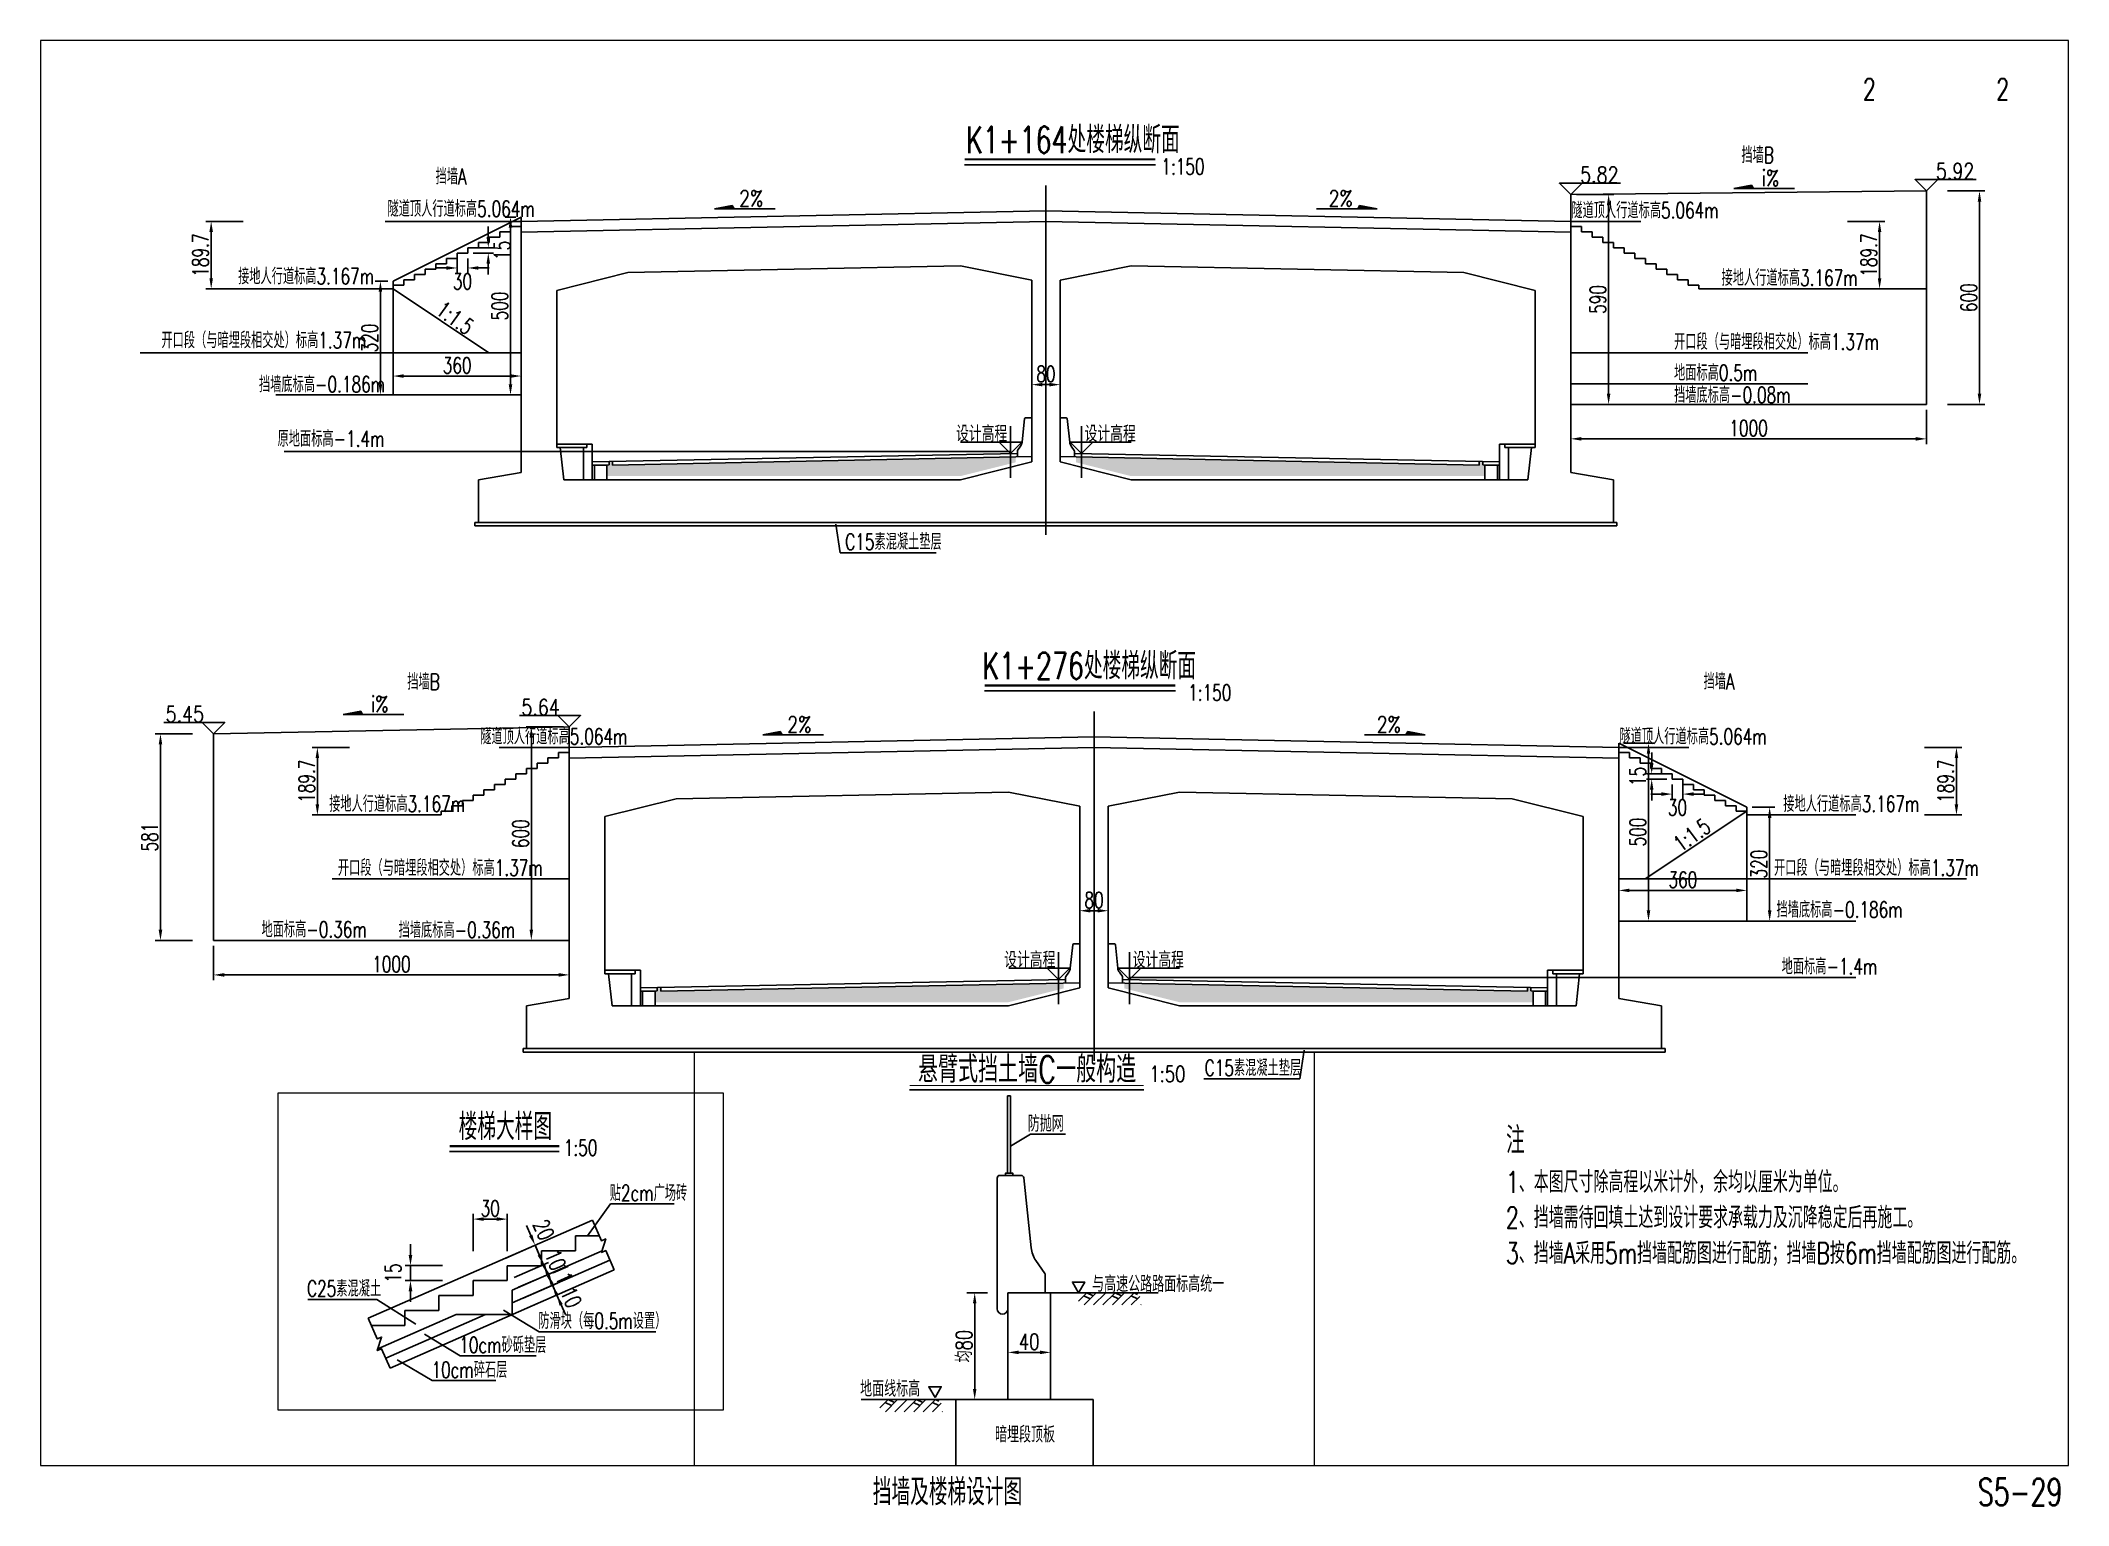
# Paper-space layout '布局1' of a CAD drawing. Header units: millimetres. Extents: x 450 to 830, y 13 to 287.
# The model-space entities are those that its viewports show. They can reach past a viewport. Long polylines and large blocks are cut down to what shows.
import ezdxf
from ezdxf.enums import TextEntityAlignment as Align

# ---------------------------------------------------------------- set-up
doc = ezdxf.new("R2010")
doc.units = ezdxf.units.MM
doc.header["$LTSCALE"] = 0.25
doc.header["$MEASUREMENT"] = 0
doc.linetypes.add('ACAD_ISO04W100', pattern=[30, 24, -3, 0, -3])
for name, color, linetype in [('DIM', 7, 'Continuous'), ('lk', 1, 'Continuous'), ('TEXT', 7, 'Continuous'), ('TK', 6, 'Continuous'), ('中心线', 5, 'ACAD_ISO04W100'), ('填充', 8, 'Continuous'), ('尺寸', 7, 'Continuous'), ('文字', 7, 'Continuous'), ('标注', 7, 'Continuous'), ('次轮廓线', 7, 'Continuous'), ('轮廓线', 1, 'Continuous'), ('钢筋', 6, 'Continuous')]:
    doc.layers.add(name, color=color, linetype=linetype)
doc.styles.get("Standard").update_dxf_attribs({"font": 'simplex1.shx', "width": 0.7, "bigfont": 'hztxt.shx'})
doc.styles.add('XGhz', font='simplex1.shx', dxfattribs={"width": 0.8, "bigfont": 'hztxt.shx'})
doc.styles.add('XGsz', font='simplex1.shx', dxfattribs={"width": 0.75, "bigfont": 'hztxt.shx'})
doc.dimstyles.new('150', dxfattribs={"dimscale": 15, "dimtxt": 3, "dimasz": 2, "dimexe": 1, "dimexo": 1, "dimgap": 0.5, "dimtad": 1, "dimdec": 1, "dimdsep": 46, "dimtxsty": 'Standard', "dimcen": 0.5, "dimadec": 0, "dimazin": 0, "dimtfac": 1, "dimtdec": 1, "dimtofl": 0, "dimtmove": 2, "dimatfit": 3, "dimfxl": 0, "dimtolj": 1, "dimtzin": 0, "dimarcsym": 0})
doc.dimstyles.new('200', dxfattribs={"dimscale": 0.05, "dimtxt": 3, "dimasz": 2, "dimexe": 1, "dimexo": 1, "dimgap": 0.5, "dimtad": 1, "dimdec": 1, "dimlfac": 100, "dimrnd": 0.01, "dimzin": 9, "dimdsep": 46, "dimtxsty": 'Standard', "dimcen": 0, "dimadec": 0, "dimazin": 0, "dimtfac": 1, "dimtdec": 1, "dimtmove": 2, "dimatfit": 1, "dimfxl": 0, "dimarcsym": 0})
doc.dimstyles.new('STANDARD50', dxfattribs={"dimscale": 5, "dimtxt": 3, "dimasz": 2, "dimexe": 1.5, "dimexo": 2.5, "dimgap": 0.5, "dimtad": 1, "dimdec": 0, "dimrnd": 0.1, "dimzin": 0, "dimdsep": 46, "dimtxsty": 'XGsz', "dimcen": 0.09, "dimdle": 1, "dimclrd": 256, "dimclre": 256, "dimclrt": 256, "dimadec": 0, "dimazin": 0, "dimtfac": 1, "dimtdec": 0, "dimtix": 1, "dimtmove": 2, "dimatfit": 3, "dimfxl": 0, "dimtolj": 1, "dimtzin": 0, "dimlwd": -1, "dimlwe": -1, "dimarcsym": 0})

psp = doc.layouts.new('布局1')

# ---------------------------------------------------------------- texts
at = {"layer": '文字', "width": 0.7}
for s, height, p in [('2', 4, (791.48, 275.88)), ('2', 4, (816.48, 275.88)), ('挡墙及楼梯设计图', 5, (605.95, 12.52)), ('S5-29', 5, (812.99, 12.52))]:
    psp.add_text(s, height=height, dxfattribs=at).set_placement(p)
at = {"layer": '文字', "insert": (724.61, 83.44), "char_height": 5, "width": 115.1618, "attachment_point": 1}
psp.add_mtext('注\\P{\\H0.8x;1、本图尺寸除高程以米计外，余均以厘米为单位。\\P2、挡墙需待回填土达到设计要求承载力及沉降稳定后再施工。\\P3、挡墙A采用5m挡墙配筋图进行配筋；挡墙B按6m挡墙配筋图进行配筋。}', dxfattribs=at)

msp = doc.modelspace()

# ---------------------------------------------------------------- texts
at = {"layer": 'TEXT', "width": 0.75}
for s, height, style, p in [('悬臂式挡土墙C一般构造', 25, 'XGhz', (6677.9316, -4050.392)), ('1:50', 15, 'XGsz', (6809.3744, -4056.0059))]:
    msp.add_text(s, height=height, dxfattribs=dict(at, style=style)).set_placement(p, align=Align.MIDDLE)
at = {"layer": '文字', "width": 0.7}
for s, height, p in [('K1+164处楼梯纵断面', 75, (2265.9654, 698.1928)), ('挡墙B', 45, (4445.6417, 670.2709)), ('1:150', 45, (2815.2835, 638.0209)), ('挡墙A', 45, (775.2648, 610.4696)), ('隧道顶人行道标高5.064m', 45, (640.1455, 519.3193)), ('接地人行道标高3.167m', 45, (220.1455, 329.6193)), ('开口段（与暗埋段相交处）标高1.37m', 45, (4.5941, 149.9193)), ('开口段（与暗埋段相交处）标高1.37m', 45, (4256.3712, 145.6129)), ('地面标高0.5m', 45, (4256.3712, 58.6129)), ('挡墙底标高-0.186m', 45, (278.8319, 25.999)), ('挡墙底标高-0.08m', 45, (4256.3712, -3.9161)), ('原地面标高-1.4m', 45, (331.1642, -127.0807)), ('C15素混凝土垫层', 45, (1926.6579, -416.5874)), ('K1+276处楼梯纵断面', 75, (2312.0158, -780.5303)), ('挡墙A', 45, (4339.2476, -809.0581)), ('挡墙B', 45, (695.7375, -810.1219)), ('1:150', 45, (2890.5773, -840.7021)), ('隧道顶人行道标高5.064m', 45, (4102.9394, -963.7102)), ('接地人行道标高3.167m', 45, (476.0349, -1153.4102)), ('接地人行道标高3.167m', 45, (4563.4595, -1153.4102)), ('开口段（与暗埋段相交处）标高1.37m', 45, (500.5979, -1333.1102)), ('开口段（与暗埋段相交处）标高1.37m', 45, (4537.1691, -1333.1102)), ('挡墙底标高-0.186m', 45, (4544.3196, -1450.509)), ('地面标高-0.36m', 45, (285.947, -1506.1102)), ('挡墙底标高-0.36m', 45, (671.3979, -1507.5627)), ('地面标高-1.4m', 45, (4558.7621, -1610.1102)), ('楼梯大样图', 0.25, (8951.6025, -1670.343)), ('1:50', 0.15, (8952.5873, -1670.4894)), ('贴2cm广场砖', 0.15, (8953.018, -1670.9134)), ('C25素混凝土', 0.15, (8950.1816, -1671.8089)), ('防滑块（每0.5m设置）', 0.15, (8952.3486, -1672.1116)), ('10cm砂砾垫层', 0.15, (8951.608, -1672.3375)), ('10cm碎石层', 0.15, (8951.3478, -1672.5701)), ('C15素混凝土垫层', 45, (2936.9757, -1895.3105))]:
    msp.add_text(s, height=height, dxfattribs=at).set_placement(p)
at = {"layer": '文字', "width": 0.8}
for s, p in [('5.92', (5046.4179, 647.4466)), ('5.82', (4046.4179, 637.4466)), ('i%%%', (4527.426, 628.2751)), ('2%', (1662.3472, 571.1005)), ('2%', (3319.2804, 571.1005)), ('设计高程', (2310.2097, -90.6534)), ('设计高程', (2671.4179, -90.6534)), ('i%%%', (618.2736, -850.448)), ('5.64', (1070.4394, -859.2764)), ('5.45', (70.4394, -878.2764)), ('2%', (1797.5769, -907.6225)), ('2%', (3454.51, -907.6225)), ('设计高程', (2445.4394, -1569.3764)), ('设计高程', (2806.6475, -1569.3764))]:
    msp.add_text(s, height=45, dxfattribs=at).set_placement(p, align=Align.MIDDLE_CENTER)
at = {"layer": '文字', "width": 0.7}
for s, rotation, p in [('隧道顶人行道标高5.064m', 360, (3967.7098, 515.0129)), ('接地人行道标高3.167m', 360, (4389.8672, 325.3129)), ('1:1.5', 324.3194, (773.5657, 248.2036)), ('隧道顶人行道标高5.064m', 360, (900.5979, -963.7102)), ('1:1.5', 35.6806, (4275.9128, -1268.2013))]:
    msp.add_text(s, height=45, rotation=rotation, dxfattribs=at).set_placement(p)
at = {"layer": '文字', "style": 'XGhz', "width": 0.75}
for s, p in [('防抛网', (6678.5504, -4110.0682)), ('与高速公路路面标高统一', (6738.8698, -4260.2471)), ('地面线标高', (6521.4986, -4358.351)), ('暗埋段顶板', (6647.876, -4401.309))]:
    msp.add_text(s, height=15, dxfattribs=at).set_placement(p)

# ---------------------------------------------------------------- blocks, each defined once
blk = doc.blocks.new('*D2')
at = {"color": 0, "lineweight": -2}
for p, q in [((2450.814, -42.456), (2450.814, 62.544)), ((2530.814, -42.456), (2530.814, 62.544)), ((2500.814, 47.544), (2480.814, 47.544))]:
    blk.add_line(p, q, dxfattribs=at)
at = {"color": 0}
for points in [[(2480.814, 52.544), (2480.814, 42.544), (2450.814, 47.544)], [(2500.814, 52.544), (2500.814, 42.544), (2530.814, 47.544)]]:
    blk.add_solid(points, dxfattribs=at)
at = {"layer": 'Defpoints', "color": 0}
for p in [(2450.814, 47.544), (2450.814, -154.9), (2530.814, -154.9)]:
    blk.add_point(p, dxfattribs=at)
at = {"color": 0, "insert": (2490.814, 77.544), "char_height": 45, "attachment_point": 5}
blk.add_mtext('\\A1;80', dxfattribs=at)
blk = doc.blocks.new('箭头')
at = {"layer": '尺寸'}
blk.add_hatch(color=256, dxfattribs=at).paths.add_polyline_path([(0, 0), (-0.3451, 0.5978), (-3.6342, 0)])
for p, q in [((-3.6342, 0), (-0.3451, 0.5978)), ((-0.3451, 0.5978), (0, 0)), ((-3.6342, 0), (7.7362, 0))]:
    blk.add_line(p, q, dxfattribs=at)
blk = doc.blocks.new('*D5')
at = {"layer": 'Defpoints', "color": 0}
for p in [(1015.814, 506.4), (144.5, 316.7), (649.712, 316.7)]:
    blk.add_point(p, dxfattribs=at)
at = {"layer": '文字', "color": 0, "lineweight": -2}
for p, q in [((234.5, 506.4), (129.5, 506.4)), ((144.5, 476.4), (144.5, 346.7)), ((234.5, 316.7), (129.5, 316.7))]:
    blk.add_line(p, q, dxfattribs=at)
at = {"layer": '文字', "color": 0}
for points in [[(139.5, 476.4), (149.5, 476.4), (144.5, 506.4)], [(139.5, 346.7), (149.5, 346.7), (144.5, 316.7)]]:
    blk.add_solid(points, dxfattribs=at)
at = {"layer": '文字', "color": 0, "insert": (114.5, 411.55), "char_height": 45, "attachment_point": 5, "rotation": 90}
blk.add_mtext('\\A1;189.7', dxfattribs=at)
blk = doc.blocks.new('*D7')
at = {"layer": 'Defpoints', "color": 0}
for p in [(655.814, 127.795), (1015.814, 127.795), (1015.814, 71.675)]:
    blk.add_point(p, dxfattribs=at)
at = {"layer": '标注', "color": 0, "lineweight": -2}
for p, q in [((655.814, 112.795), (655.814, 56.675)), ((1015.814, 112.795), (1015.814, 56.675)), ((685.814, 71.675), (985.814, 71.675))]:
    blk.add_line(p, q, dxfattribs=at)
at = {"layer": '标注', "color": 0}
for points in [[(685.814, 76.675), (685.814, 66.675), (655.814, 71.675)], [(985.814, 76.675), (985.814, 66.675), (1015.814, 71.675)]]:
    blk.add_solid(points, dxfattribs=at)
at = {"layer": '标注', "color": 0, "insert": (835.814, 101.675), "char_height": 45, "attachment_point": 5}
blk.add_mtext('\\A1;360', dxfattribs=at)
blk = doc.blocks.new('*D8')
at = {"layer": 'Defpoints', "color": 0}
for p in [(3965.814, 506.4), (4331.916, 316.7), (4834.093, 316.7)]:
    blk.add_point(p, dxfattribs=at)
at = {"layer": '文字', "color": 0, "lineweight": -2}
for p, q in [((4744.093, 506.4), (4849.093, 506.4)), ((4834.093, 476.4), (4834.093, 346.7)), ((4744.093, 316.7), (4849.093, 316.7))]:
    blk.add_line(p, q, dxfattribs=at)
at = {"layer": '文字', "color": 0}
for points in [[(4829.093, 476.4), (4839.093, 476.4), (4834.093, 506.4)], [(4829.093, 346.7), (4839.093, 346.7), (4834.093, 316.7)]]:
    blk.add_solid(points, dxfattribs=at)
at = {"layer": '文字', "color": 0, "insert": (4804.093, 411.55), "char_height": 45, "attachment_point": 5, "rotation": 90}
blk.add_mtext('\\A1;189.7', dxfattribs=at)
blk = doc.blocks.new('*D9')
at = {"layer": 'Defpoints', "color": 0}
for p in [(4965.814, 592), (4401.763, -8), (5114.916, -8)]:
    blk.add_point(p, dxfattribs=at)
at = {"layer": '标注', "color": 0, "lineweight": -2}
for p, q in [((5024.916, 592), (5129.916, 592)), ((5114.916, 562), (5114.916, 22)), ((5024.916, -8), (5129.916, -8))]:
    blk.add_line(p, q, dxfattribs=at)
at = {"layer": '标注', "color": 0}
for points in [[(5109.916, 562), (5119.916, 562), (5114.916, 592)], [(5109.916, 22), (5119.916, 22), (5114.916, -8)]]:
    blk.add_solid(points, dxfattribs=at)
at = {"layer": '标注', "color": 0, "insert": (5084.916, 292), "char_height": 45, "attachment_point": 5, "rotation": 90}
blk.add_mtext('\\A1;600', dxfattribs=at)
blk = doc.blocks.new('*D10')
at = {"layer": 'Defpoints', "color": 0}
for p in [(1015.814, 518.58), (985.814, 18.58), (1015.814, 18.58)]:
    blk.add_point(p, dxfattribs=at)
at = {"layer": '标注', "color": 0, "lineweight": -2}
for p, q in [((1000.814, 518.58), (970.814, 518.58)), ((985.814, 488.58), (985.814, 48.58)), ((1000.814, 18.58), (970.814, 18.58))]:
    blk.add_line(p, q, dxfattribs=at)
at = {"layer": '标注', "color": 0}
for points in [[(980.814, 488.58), (990.814, 488.58), (985.814, 518.58)], [(980.814, 48.58), (990.814, 48.58), (985.814, 18.58)]]:
    blk.add_solid(points, dxfattribs=at)
at = {"layer": '标注', "color": 0, "insert": (955.814, 268.58), "char_height": 45, "attachment_point": 5, "rotation": 90}
blk.add_mtext('\\A1;500', dxfattribs=at)
blk = doc.blocks.new('*D11')
at = {"layer": 'Defpoints', "color": 0}
for p in [(655.814, 338.58), (620.204, 18.58), (655.814, 18.58)]:
    blk.add_point(p, dxfattribs=at)
at = {"layer": '标注', "color": 0, "lineweight": -2}
for p, q in [((640.814, 338.58), (605.204, 338.58)), ((620.204, 308.58), (620.204, 48.58)), ((640.814, 18.58), (605.204, 18.58))]:
    blk.add_line(p, q, dxfattribs=at)
at = {"layer": '标注', "color": 0}
for points in [[(615.204, 308.58), (625.204, 308.58), (620.204, 338.58)], [(615.204, 48.58), (625.204, 48.58), (620.204, 18.58)]]:
    blk.add_solid(points, dxfattribs=at)
at = {"layer": '标注', "color": 0, "insert": (590.204, 178.58), "char_height": 45, "attachment_point": 5, "rotation": 90}
blk.add_mtext('\\A1;320', dxfattribs=at)
blk = doc.blocks.new('*D12')
at = {"layer": 'Defpoints', "color": 0}
for p in [(865.814, 432.4), (865.814, 417.4), (923.359, 417.4)]:
    blk.add_point(p, dxfattribs=at)
at = {"layer": '文字', "color": 0, "lineweight": -2}
for p, q in [((923.359, 462.4), (923.359, 492.4)), ((880.814, 432.4), (938.359, 432.4)), ((880.814, 417.4), (938.359, 417.4)), ((923.359, 387.4), (923.359, 357.4))]:
    blk.add_line(p, q, dxfattribs=at)
at = {"layer": '文字', "color": 0}
for points in [[(918.359, 462.4), (928.359, 462.4), (923.359, 432.4)], [(918.359, 387.4), (928.359, 387.4), (923.359, 417.4)]]:
    blk.add_solid(points, dxfattribs=at)
at = {"layer": '文字', "color": 0, "insert": (962.376, 424.9), "char_height": 45, "attachment_point": 5, "rotation": 90}
blk.add_mtext('\\A1;15', dxfattribs=at)
blk = doc.blocks.new('*D13')
at = {"layer": 'Defpoints', "color": 0}
for p in [(835.814, 417.4), (865.814, 417.4), (865.814, 375.468)]:
    blk.add_point(p, dxfattribs=at)
at = {"layer": '文字', "color": 0, "lineweight": -2}
for p, q in [((835.814, 402.4), (835.814, 360.468)), ((865.814, 402.4), (865.814, 360.468)), ((805.814, 375.468), (775.814, 375.468)), ((895.814, 375.468), (925.814, 375.468))]:
    blk.add_line(p, q, dxfattribs=at)
at = {"layer": '文字', "color": 0}
for points in [[(805.814, 380.468), (805.814, 370.468), (835.814, 375.468)], [(895.814, 380.468), (895.814, 370.468), (865.814, 375.468)]]:
    blk.add_solid(points, dxfattribs=at)
at = {"layer": '文字', "color": 0, "insert": (850.814, 337.685), "char_height": 45, "attachment_point": 5}
blk.add_mtext('\\A1;30', dxfattribs=at)
blk = doc.blocks.new('*D14')
at = {"color": 0, "lineweight": -2}
for p, q in [((3965.814, -23), (3965.814, -119.822)), ((4965.814, -23), (4965.814, -119.822)), ((3995.814, -104.822), (4935.814, -104.822))]:
    blk.add_line(p, q, dxfattribs=at)
at = {"color": 0}
for points in [[(3995.814, -99.822), (3995.814, -109.822), (3965.814, -104.822)], [(4935.814, -99.822), (4935.814, -109.822), (4965.814, -104.822)]]:
    blk.add_solid(points, dxfattribs=at)
at = {"layer": 'Defpoints', "color": 0}
for p in [(3965.814, -8), (4965.814, -8), (4965.814, -104.822)]:
    blk.add_point(p, dxfattribs=at)
at = {"color": 0, "insert": (4465.814, -74.822), "char_height": 45, "attachment_point": 5}
blk.add_mtext('\\A1;1000', dxfattribs=at)
blk = doc.blocks.new('*D15')
at = {"color": 0, "lineweight": -2}
for p, q in [((3982.443, 582), (4087.443, 582)), ((4072.443, 552), (4072.443, 22)), ((3982.443, -8), (4087.443, -8))]:
    blk.add_line(p, q, dxfattribs=at)
at = {"color": 0}
for points in [[(4067.443, 552), (4077.443, 552), (4072.443, 582)], [(4067.443, 22), (4077.443, 22), (4072.443, -8)]]:
    blk.add_solid(points, dxfattribs=at)
at = {"layer": 'Defpoints', "color": 0}
for p in [(3965.814, 582), (3965.814, -8), (4072.443, -8)]:
    blk.add_point(p, dxfattribs=at)
at = {"color": 0, "insert": (4042.443, 287), "char_height": 45, "attachment_point": 5, "rotation": 90}
blk.add_mtext('\\A1;590', dxfattribs=at)
blk = doc.blocks.new('*D16')
at = {"color": 0, "lineweight": -2}
for p, q in [((2586.043, -1521.179), (2586.043, -1416.179)), ((2666.043, -1521.179), (2666.043, -1416.179)), ((2616.043, -1431.179), (2636.043, -1431.179))]:
    blk.add_line(p, q, dxfattribs=at)
at = {"color": 0}
for points in [[(2616.043, -1426.179), (2616.043, -1436.179), (2586.043, -1431.179)], [(2636.043, -1426.179), (2636.043, -1436.179), (2666.043, -1431.179)]]:
    blk.add_solid(points, dxfattribs=at)
at = {"layer": 'Defpoints', "color": 0}
for p in [(2666.043, -1431.179), (2586.043, -1633.623), (2666.043, -1633.623)]:
    blk.add_point(p, dxfattribs=at)
at = {"color": 0, "insert": (2626.043, -1401.179), "char_height": 45, "attachment_point": 5}
blk.add_mtext('\\A1;80', dxfattribs=at)
blk = doc.blocks.new('*D23')
at = {"layer": 'Defpoints', "color": 0}
for p in [(4101.043, -972.323), (4467.146, -1162.023), (5050.161, -1162.023)]:
    blk.add_point(p, dxfattribs=at)
at = {"layer": '文字', "color": 0, "lineweight": -2}
for p, q in [((4960.161, -972.323), (5065.161, -972.323)), ((5050.161, -1002.323), (5050.161, -1132.023)), ((4960.161, -1162.023), (5065.161, -1162.023))]:
    blk.add_line(p, q, dxfattribs=at)
at = {"layer": '文字', "color": 0}
for points in [[(5045.161, -1002.323), (5055.161, -1002.323), (5050.161, -972.323)], [(5045.161, -1132.023), (5055.161, -1132.023), (5050.161, -1162.023)]]:
    blk.add_solid(points, dxfattribs=at)
at = {"layer": '文字', "color": 0, "insert": (5020.161, -1067.173), "char_height": 45, "attachment_point": 5, "rotation": 90}
blk.add_mtext('\\A1;189.7', dxfattribs=at)
blk = doc.blocks.new('*D25')
at = {"layer": 'Defpoints', "color": 0}
for p in [(4101.043, -1350.928), (4461.043, -1350.928), (4101.043, -1374.1)]:
    blk.add_point(p, dxfattribs=at)
at = {"layer": '标注', "color": 0, "lineweight": -2}
for p, q in [((4101.043, -1365.928), (4101.043, -1389.1)), ((4461.043, -1365.928), (4461.043, -1389.1)), ((4431.043, -1374.1), (4131.043, -1374.1))]:
    blk.add_line(p, q, dxfattribs=at)
at = {"layer": '标注', "color": 0}
for points in [[(4131.043, -1369.1), (4131.043, -1379.1), (4101.043, -1374.1)], [(4431.043, -1369.1), (4431.043, -1379.1), (4461.043, -1374.1)]]:
    blk.add_solid(points, dxfattribs=at)
at = {"layer": '标注', "color": 0, "insert": (4281.043, -1344.1), "char_height": 45, "attachment_point": 5}
blk.add_mtext('\\A1;360', dxfattribs=at)
blk = doc.blocks.new('*D17')
at = {"layer": 'Defpoints', "color": 0}
for p in [(1151.043, -972.323), (443, -1162.023), (784.941, -1162.023)]:
    blk.add_point(p, dxfattribs=at)
at = {"layer": '文字', "color": 0, "lineweight": -2}
for p, q in [((533, -972.323), (428, -972.323)), ((443, -1002.323), (443, -1132.023)), ((533, -1162.023), (428, -1162.023))]:
    blk.add_line(p, q, dxfattribs=at)
at = {"layer": '文字', "color": 0}
for points in [[(438, -1002.323), (448, -1002.323), (443, -972.323)], [(438, -1132.023), (448, -1132.023), (443, -1162.023)]]:
    blk.add_solid(points, dxfattribs=at)
at = {"layer": '文字', "color": 0, "insert": (413, -1067.173), "char_height": 45, "attachment_point": 5, "rotation": 90}
blk.add_mtext('\\A1;189.7', dxfattribs=at)
blk = doc.blocks.new('*D18')
at = {"layer": 'Defpoints', "color": 0}
for p in [(151.043, -933.723), (1.941, -1514.723), (715.094, -1514.723)]:
    blk.add_point(p, dxfattribs=at)
at = {"layer": '标注', "color": 0, "lineweight": -2}
for p, q in [((91.941, -933.723), (-13.059, -933.723)), ((1.941, -963.723), (1.941, -1484.723)), ((91.941, -1514.723), (-13.059, -1514.723))]:
    blk.add_line(p, q, dxfattribs=at)
at = {"layer": '标注', "color": 0}
for points in [[(-3.059, -963.723), (6.941, -963.723), (1.941, -933.723)], [(-3.059, -1484.723), (6.941, -1484.723), (1.941, -1514.723)]]:
    blk.add_solid(points, dxfattribs=at)
at = {"layer": '标注', "color": 0, "insert": (-28.059, -1224.223), "char_height": 45, "attachment_point": 5, "rotation": 90}
blk.add_mtext('\\A1;581', dxfattribs=at)
blk = doc.blocks.new('*D26')
at = {"layer": 'Defpoints', "color": 0}
for p in [(4101.043, -960.143), (4101.043, -1460.143), (4184.587, -1460.143)]:
    blk.add_point(p, dxfattribs=at)
at = {"layer": '标注', "color": 0, "lineweight": -2}
for p, q in [((4116.043, -960.143), (4199.587, -960.143)), ((4184.587, -990.143), (4184.587, -1430.143)), ((4116.043, -1460.143), (4199.587, -1460.143))]:
    blk.add_line(p, q, dxfattribs=at)
at = {"layer": '标注', "color": 0}
for points in [[(4179.587, -990.143), (4189.587, -990.143), (4184.587, -960.143)], [(4179.587, -1430.143), (4189.587, -1430.143), (4184.587, -1460.143)]]:
    blk.add_solid(points, dxfattribs=at)
at = {"layer": '标注', "color": 0, "insert": (4154.587, -1210.143), "char_height": 45, "attachment_point": 5, "rotation": 90}
blk.add_mtext('\\A1;500', dxfattribs=at)
blk = doc.blocks.new('*D19')
at = {"layer": 'Defpoints', "color": 0}
for p in [(4461.043, -1140.143), (4461.043, -1460.143), (4525.097, -1460.143)]:
    blk.add_point(p, dxfattribs=at)
at = {"layer": '标注', "color": 0, "lineweight": -2}
for p, q in [((4476.043, -1140.143), (4540.097, -1140.143)), ((4525.097, -1170.143), (4525.097, -1430.143)), ((4476.043, -1460.143), (4540.097, -1460.143))]:
    blk.add_line(p, q, dxfattribs=at)
at = {"layer": '标注', "color": 0}
for points in [[(4520.097, -1170.143), (4530.097, -1170.143), (4525.097, -1140.143)], [(4520.097, -1430.143), (4530.097, -1430.143), (4525.097, -1460.143)]]:
    blk.add_solid(points, dxfattribs=at)
at = {"layer": '标注', "color": 0, "insert": (4495.097, -1300.143), "char_height": 45, "attachment_point": 5, "rotation": 90}
blk.add_mtext('\\A1;320', dxfattribs=at)
blk = doc.blocks.new('*D27')
at = {"layer": 'Defpoints', "color": 0}
for p in [(4251.043, -1046.323), (4193.498, -1061.323), (4251.043, -1061.323)]:
    blk.add_point(p, dxfattribs=at)
at = {"layer": '文字', "color": 0, "lineweight": -2}
for p, q in [((4193.498, -1016.323), (4193.498, -986.323)), ((4236.043, -1046.323), (4178.498, -1046.323)), ((4236.043, -1061.323), (4178.498, -1061.323)), ((4193.498, -1091.323), (4193.498, -1121.323))]:
    blk.add_line(p, q, dxfattribs=at)
at = {"layer": '文字', "color": 0}
for points in [[(4188.498, -1016.323), (4198.498, -1016.323), (4193.498, -1046.323)], [(4188.498, -1091.323), (4198.498, -1091.323), (4193.498, -1061.323)]]:
    blk.add_solid(points, dxfattribs=at)
at = {"layer": '文字', "color": 0, "insert": (4154.481, -1053.823), "char_height": 45, "attachment_point": 5, "rotation": 90}
blk.add_mtext('\\A1;15', dxfattribs=at)
blk = doc.blocks.new('*D21')
at = {"layer": 'Defpoints', "color": 0}
for p in [(4251.043, -1061.323), (4281.043, -1061.323), (4251.043, -1103.255)]:
    blk.add_point(p, dxfattribs=at)
at = {"layer": '文字', "color": 0, "lineweight": -2}
for p, q in [((4251.043, -1076.323), (4251.043, -1118.255)), ((4281.043, -1076.323), (4281.043, -1118.255)), ((4221.043, -1103.255), (4191.043, -1103.255)), ((4311.043, -1103.255), (4341.043, -1103.255))]:
    blk.add_line(p, q, dxfattribs=at)
at = {"layer": '文字', "color": 0}
for points in [[(4221.043, -1098.255), (4221.043, -1108.255), (4251.043, -1103.255)], [(4311.043, -1098.255), (4311.043, -1108.255), (4281.043, -1103.255)]]:
    blk.add_solid(points, dxfattribs=at)
at = {"layer": '文字', "color": 0, "insert": (4266.043, -1141.038), "char_height": 45, "attachment_point": 5}
blk.add_mtext('\\A1;30', dxfattribs=at)
blk = doc.blocks.new('*D22')
at = {"color": 0, "lineweight": -2}
for p, q in [((151.043, -1529.723), (151.043, -1626.545)), ((1151.043, -1529.723), (1151.043, -1626.545)), ((1121.043, -1611.545), (181.043, -1611.545))]:
    blk.add_line(p, q, dxfattribs=at)
at = {"color": 0}
for points in [[(181.043, -1606.545), (181.043, -1616.545), (151.043, -1611.545)], [(1121.043, -1606.545), (1121.043, -1616.545), (1151.043, -1611.545)]]:
    blk.add_solid(points, dxfattribs=at)
at = {"layer": 'Defpoints', "color": 0}
for p in [(151.043, -1514.723), (1151.043, -1514.723), (151.043, -1611.545)]:
    blk.add_point(p, dxfattribs=at)
at = {"color": 0, "insert": (651.043, -1581.545), "char_height": 45, "attachment_point": 5}
blk.add_mtext('\\A1;1000', dxfattribs=at)
blk = doc.blocks.new('*D20')
at = {"color": 0, "lineweight": -2}
for p, q in [((1134.414, -914.723), (1029.414, -914.723)), ((1044.414, -944.723), (1044.414, -1484.723)), ((1134.414, -1514.723), (1029.414, -1514.723))]:
    blk.add_line(p, q, dxfattribs=at)
at = {"color": 0}
for points in [[(1039.414, -944.723), (1049.414, -944.723), (1044.414, -914.723)], [(1039.414, -1484.723), (1049.414, -1484.723), (1044.414, -1514.723)]]:
    blk.add_solid(points, dxfattribs=at)
at = {"layer": 'Defpoints', "color": 0}
for p in [(1151.043, -914.723), (1044.414, -1514.723), (1151.043, -1514.723)]:
    blk.add_point(p, dxfattribs=at)
at = {"color": 0, "insert": (1014.414, -1214.723), "char_height": 45, "attachment_point": 5, "rotation": 90}
blk.add_mtext('\\A1;600', dxfattribs=at)
blk = doc.blocks.new('*D28')
at = {"layer": 'Defpoints', "color": 0}
for p in [(8951.886, -1671.516), (8952.398, -1671.51), (8951.966, -1671.699)]:
    blk.add_point(p, dxfattribs=at)
at = {"layer": '文字', "color": 0, "lineweight": -2}
for p, q in [((8952.278, -1671.236), (8952.238, -1671.144)), ((8952.043, -1671.448), (8952.364, -1671.307)), ((8952.318, -1671.327), (8952.398, -1671.51)), ((8952.123, -1671.631), (8952.444, -1671.49)), ((8952.438, -1671.602), (8952.478, -1671.694))]:
    blk.add_line(p, q, dxfattribs=at)
at = {"layer": '文字', "color": 0}
for points in [[(8952.293, -1671.229), (8952.262, -1671.242), (8952.318, -1671.327)], [(8952.453, -1671.595), (8952.423, -1671.609), (8952.398, -1671.51)]]:
    blk.add_solid(points, dxfattribs=at)
at = {"layer": '文字', "color": 0, "insert": (8952.399, -1671.183), "char_height": 0.15, "attachment_point": 5, "rotation": 293.6294}
blk.add_mtext('20', dxfattribs=at)
blk = doc.blocks.new('*D29')
at = {"layer": 'Defpoints', "color": 0}
for p in [(8952.438, -1671.602), (8951.418, -1671.939), (8951.458, -1672.031)]:
    blk.add_point(p, dxfattribs=at)
at = {"layer": '文字', "color": 0, "lineweight": -2}
for p, q in [((8952.358, -1671.419), (8952.318, -1671.327)), ((8952.123, -1671.631), (8952.444, -1671.49)), ((8952.163, -1671.722), (8952.484, -1671.582)), ((8952.398, -1671.51), (8952.438, -1671.602)), ((8952.478, -1671.694), (8952.518, -1671.785))]:
    blk.add_line(p, q, dxfattribs=at)
at = {"layer": '文字', "color": 0}
for points in [[(8952.373, -1671.412), (8952.343, -1671.426), (8952.398, -1671.51)], [(8952.493, -1671.687), (8952.463, -1671.7), (8952.438, -1671.602)]]:
    blk.add_solid(points, dxfattribs=at)
at = {"layer": '文字', "color": 0, "insert": (8952.509, -1671.466), "char_height": 0.15, "attachment_point": 5, "rotation": 293.6294}
blk.add_mtext('10', dxfattribs=at)
blk = doc.blocks.new('*D30')
at = {"layer": 'Defpoints', "color": 0}
for p in [(8952.482, -1671.703), (8951.458, -1672.031), (8951.502, -1672.132)]:
    blk.add_point(p, dxfattribs=at)
at = {"layer": '文字', "color": 0, "lineweight": -2}
for p, q in [((8952.398, -1671.51), (8952.358, -1671.419)), ((8952.163, -1671.722), (8952.484, -1671.582)), ((8952.438, -1671.602), (8952.482, -1671.703)), ((8952.207, -1671.823), (8952.528, -1671.683)), ((8952.522, -1671.795), (8952.562, -1671.886))]:
    blk.add_line(p, q, dxfattribs=at)
at = {"layer": '文字', "color": 0}
for points in [[(8952.413, -1671.504), (8952.383, -1671.517), (8952.438, -1671.602)], [(8952.537, -1671.788), (8952.507, -1671.801), (8952.482, -1671.703)]]:
    blk.add_solid(points, dxfattribs=at)
at = {"layer": '文字', "color": 0, "insert": (8952.573, -1671.594), "char_height": 0.15, "attachment_point": 5, "rotation": 293.6294}
blk.add_mtext('11', dxfattribs=at)
blk = doc.blocks.new('*D31')
at = {"layer": 'Defpoints', "color": 0}
for p in [(8952.522, -1671.795), (8951.502, -1672.132), (8951.542, -1672.223)]:
    blk.add_point(p, dxfattribs=at)
at = {"layer": '文字', "color": 0, "lineweight": -2}
for p, q in [((8952.442, -1671.611), (8952.402, -1671.52)), ((8952.207, -1671.823), (8952.528, -1671.683)), ((8952.247, -1671.915), (8952.568, -1671.774)), ((8952.482, -1671.703), (8952.522, -1671.795)), ((8952.562, -1671.886), (8952.602, -1671.978))]:
    blk.add_line(p, q, dxfattribs=at)
at = {"layer": '文字', "color": 0}
for points in [[(8952.457, -1671.605), (8952.427, -1671.618), (8952.482, -1671.703)], [(8952.578, -1671.879), (8952.547, -1671.893), (8952.522, -1671.795)]]:
    blk.add_solid(points, dxfattribs=at)
at = {"layer": '文字', "color": 0, "insert": (8952.656, -1671.817), "char_height": 0.15, "attachment_point": 5, "rotation": 293.6294}
blk.add_mtext('10', dxfattribs=at)
blk = doc.blocks.new('*D33')
at = {"layer": 'Defpoints', "color": 0}
for p in [(8952.058, -1671.083), (8951.738, -1671.659), (8952.058, -1671.659)]:
    blk.add_point(p, dxfattribs=at)
at = {"layer": '文字', "color": 0, "lineweight": -2}
for p, q in [((8951.738, -1671.383), (8951.738, -1671.033)), ((8952.058, -1671.383), (8952.058, -1671.033)), ((8951.838, -1671.083), (8951.958, -1671.083))]:
    blk.add_line(p, q, dxfattribs=at)
at = {"layer": '文字', "color": 0}
for points in [[(8951.838, -1671.066), (8951.838, -1671.1), (8951.738, -1671.083)], [(8951.958, -1671.066), (8951.958, -1671.1), (8952.058, -1671.083)]]:
    blk.add_solid(points, dxfattribs=at)
at = {"layer": '文字', "color": 0, "insert": (8951.898, -1670.983), "char_height": 0.15, "attachment_point": 5}
blk.add_mtext('30', dxfattribs=at)
blk = doc.blocks.new('*D32')
at = {"layer": 'Defpoints', "color": 0}
for p in [(8952.058, -1671.519), (8951.151, -1671.659), (8952.058, -1671.659)]:
    blk.add_point(p, dxfattribs=at)
at = {"layer": '文字', "color": 0, "lineweight": -2}
for p, q in [((8951.151, -1671.419), (8951.151, -1671.319)), ((8951.451, -1671.519), (8951.101, -1671.519)), ((8951.151, -1671.519), (8951.151, -1671.659)), ((8951.451, -1671.659), (8951.101, -1671.659)), ((8951.151, -1671.759), (8951.151, -1671.859))]:
    blk.add_line(p, q, dxfattribs=at)
at = {"layer": '文字', "color": 0}
for points in [[(8951.134, -1671.419), (8951.168, -1671.419), (8951.151, -1671.519)], [(8951.134, -1671.759), (8951.168, -1671.759), (8951.151, -1671.659)]]:
    blk.add_solid(points, dxfattribs=at)
at = {"layer": '文字', "color": 0, "insert": (8950.989, -1671.589), "char_height": 0.15, "attachment_point": 5, "rotation": 90}
blk.add_mtext('15', dxfattribs=at)
blk = doc.blocks.new('*D35')
at = {"layer": 'Defpoints', "color": 0}
for p in [(6653.407, -4261.035), (6628.837, -4361.038), (6659.898, -4361.038)]:
    blk.add_point(p, dxfattribs=at)
at = {"layer": '标注'}
for p, q in [((6640.907, -4261.035), (6621.337, -4261.035)), ((6628.837, -4271.035), (6628.837, -4351.038)), ((6647.398, -4361.038), (6621.337, -4361.038))]:
    blk.add_line(p, q, dxfattribs=at)
for points in [[(6627.171, -4271.035), (6630.504, -4271.035), (6628.837, -4261.035)], [(6627.171, -4351.038), (6630.504, -4351.038), (6628.837, -4361.038)]]:
    blk.add_solid(points, dxfattribs=at)
at = {"layer": '标注', "insert": (6618.837, -4311.036), "char_height": 15, "attachment_point": 5, "rotation": 90, "style": 'XGsz'}
blk.add_mtext('\\A1;均80', dxfattribs=at)
blk = doc.blocks.new('*D36')
at = {"layer": 'Defpoints', "color": 0}
for p in [(6699.898, -4316.876), (6659.898, -4338.901), (6699.898, -4338.901)]:
    blk.add_point(p, dxfattribs=at)
at = {"layer": '标注'}
for p, q in [((6659.898, -4326.401), (6659.898, -4309.376)), ((6699.898, -4326.401), (6699.898, -4309.376)), ((6669.898, -4316.876), (6689.898, -4316.876))]:
    blk.add_line(p, q, dxfattribs=at)
for points in [[(6669.898, -4315.209), (6669.898, -4318.543), (6659.898, -4316.876)], [(6689.898, -4315.209), (6689.898, -4318.543), (6699.898, -4316.876)]]:
    blk.add_solid(points, dxfattribs=at)
at = {"layer": '标注', "insert": (6679.898, -4306.876), "char_height": 15, "attachment_point": 5, "style": 'XGsz'}
blk.add_mtext('\\A1;40', dxfattribs=at)

# ---------------------------------------------------------------- dimensions: what is measured, and where the dimension line sits
for base, p1, p2, angle, picture, middle in [((4072.4428, -8), (3965.8138, 582), (3965.8138, -8), 90, '*D15', (4042.4428, 287)), ((1044.4144, -1514.723), (1151.0434, -914.723), (1151.0434, -1514.723), 90, '*D20', (1014.4144, -1214.723)), ((2666.0434, -1431.179), (2586.0434, -1633.623), (2666.0434, -1633.623), 180, '*D16', (2626.0434, -1401.179)), ((151.0434, -1611.5448), (1151.0434, -1514.723), (151.0434, -1514.723), 180, '*D22', (651.0434, -1581.5448))]:
    dim = msp.add_linear_dim(base=base, p1=p1, p2=p2, angle=angle, dimstyle='150')
    dim.commit()
    dim.dimension.update_dxf_attribs({"geometry": picture, "text_midpoint": middle})
for base, p1, p2, picture, middle in [((2450.8138, 47.544), (2530.8138, -154.9), (2450.8138, -154.9), '*D2', (2490.8138, 77.544)), ((4965.8138, -104.8218), (3965.8138, -8), (4965.8138, -8), '*D14', (4465.8138, -74.8218))]:
    dim = msp.add_linear_dim(base=base, p1=p1, p2=p2, dimstyle='150')
    dim.commit()
    dim.dimension.update_dxf_attribs({"geometry": picture, "text_midpoint": middle})
at = {"layer": '文字'}
for base, p1, p2, picture, middle in [((144.4998, 316.7), (1015.8138, 506.4), (649.7117, 316.7), '*D5', (114.4998, 411.55)), ((4834.0928, 316.7), (3965.8138, 506.4), (4331.916, 316.7), '*D8', (4804.0928, 411.55)), ((443.0005, -1162.023), (1151.0434, -972.323), (784.9413, -1162.023), '*D17', (413.0005, -1067.173)), ((5050.1614, -1162.023), (4101.0434, -972.323), (4467.1456, -1162.023), '*D23', (5020.1614, -1067.173))]:
    dim = msp.add_linear_dim(base=base, p1=p1, p2=p2, angle=90, dimstyle='150', dxfattribs=at)
    dim.commit()
    dim.dimension.update_dxf_attribs({"geometry": picture, "text_midpoint": middle})
for base, p1, p2, angle, dimstyle, picture, middle, dimtype in [((923.3595, 417.4), (865.8138, 432.4), (865.8138, 417.4), 90, '150', '*D12', (962.3758, 424.9), 160), ((4193.4978, -1061.323), (4251.0434, -1046.323), (4251.0434, -1061.323), 90, '150', '*D27', (4154.4815, -1053.823), 160), ((4251.0434, -1103.255), (4281.0434, -1061.323), (4251.0434, -1061.323), 180, '150', '*D21', (4266.0434, -1141.0379), 160), ((8952.3979, -1671.5105), (8951.8859, -1671.5162), (8951.966, -1671.6994), 293.62938, '200', '*D28', (8952.3995, -1671.1827), 161), ((8952.4821, -1671.7029), (8951.4577, -1672.031), (8951.5018, -1672.1318), 293.62938, '200', '*D30', (8952.5731, -1671.5941), 161)]:
    dim = msp.add_linear_dim(base=base, p1=p1, p2=p2, angle=angle, dimstyle=dimstyle, dxfattribs=at)
    dim.commit()
    dim.dimension.update_dxf_attribs({"geometry": picture, "text_midpoint": middle, "dimtype": dimtype})
dim = msp.add_linear_dim(base=(865.8138, 375.4681), p1=(835.8138, 417.4), p2=(865.8138, 417.4), dimstyle='150', dxfattribs=at)
dim.commit()
dim.dimension.update_dxf_attribs({"geometry": '*D13', "text_midpoint": (850.8138, 337.6852), "dimtype": 160})
dim = msp.add_linear_dim(base=(8952.0577, -1671.0831), p1=(8951.7377, -1671.6594), p2=(8952.0577, -1671.6594), text='30', dimstyle='200', dxfattribs=at)
dim.commit()
dim.dimension.update_dxf_attribs({"geometry": '*D33', "text_midpoint": (8951.8977, -1670.9831)})
dim = msp.add_linear_dim(base=(8951.1511, -1671.6594), p1=(8952.0577, -1671.5194), p2=(8952.0577, -1671.6594), angle=90, text='15', dimstyle='200', dxfattribs=at)
dim.commit()
dim.dimension.update_dxf_attribs({"geometry": '*D32', "text_midpoint": (8950.9886, -1671.5894)})
for base, p1, p2, picture, middle in [((8952.438, -1671.6021), (8951.4177, -1671.9394), (8951.4577, -1672.031), '*D29', (8952.5091, -1671.4662)), ((8952.5222, -1671.7945), (8951.5018, -1672.1318), (8951.5419, -1672.2234), '*D31', (8952.6565, -1671.817))]:
    dim = msp.add_linear_dim(base=base, p1=p1, p2=p2, angle=293.62938, text='10', dimstyle='200', dxfattribs=at)
    dim.commit()
    dim.dimension.update_dxf_attribs({"geometry": picture, "text_midpoint": middle, "dimtype": 161})
at = {"layer": '标注'}
for base, p1, p2, angle, picture, middle in [((5114.9161, -8), (4965.8138, 592), (4401.7629, -8), 90, '*D9', (5084.9161, 292)), ((985.8138, 18.5803), (1015.8138, 518.5803), (1015.8138, 18.5803), 90, '*D10', (955.8138, 268.5803)), ((620.2043, 18.5803), (655.8138, 338.5803), (655.8138, 18.5803), 90, '*D11', (590.2043, 178.5803)), ((1.9412, -1514.723), (151.0434, -933.723), (715.0944, -1514.723), 90, '*D18', (-28.0588, -1224.223)), ((4184.5866, -1460.1427), (4101.0434, -960.1427), (4101.0434, -1460.1427), 90, '*D26', (4154.5866, -1210.1427)), ((4525.0969, -1460.1427), (4461.0434, -1140.1427), (4461.0434, -1460.1427), 90, '*D19', (4495.0969, -1300.1427)), ((4101.0434, -1374.0998), (4461.0434, -1350.9277), (4101.0434, -1350.9277), 180, '*D25', (4281.0434, -1344.0998))]:
    dim = msp.add_linear_dim(base=base, p1=p1, p2=p2, angle=angle, dimstyle='150', dxfattribs=at)
    dim.commit()
    dim.dimension.update_dxf_attribs({"geometry": picture, "text_midpoint": middle})
for base, p1, p2, dimstyle, picture, middle in [((1015.8138, 71.6755), (655.8138, 127.7953), (1015.8138, 127.7953), '150', '*D7', (835.8138, 101.6755)), ((6699.8976, -4316.8762), (6659.8976, -4338.9006), (6699.8976, -4338.9006), 'STANDARD50', '*D36', (6679.8976, -4306.8762))]:
    dim = msp.add_linear_dim(base=base, p1=p1, p2=p2, dimstyle=dimstyle, dxfattribs=at)
    dim.commit()
    dim.dimension.update_dxf_attribs({"geometry": picture, "text_midpoint": middle})
dim = msp.add_linear_dim(base=(6628.8373, -4361.0378), p1=(6653.4071, -4261.0349), p2=(6659.8976, -4361.0378), angle=90, text='均80', dimstyle='STANDARD50', dxfattribs=at)
dim.commit()
dim.dimension.update_dxf_attribs({"geometry": '*D35', "text_midpoint": (6618.8373, -4311.0363)})

# ---------------------------------------------------------------- hatches: boundary and pattern name
at = {"layer": 'DIM'}
h = msp.add_hatch(dxfattribs=at)
h.set_pattern_fill('ANSI31', color=8, scale=50, style=0)
h.set_pattern_definition([(45, (6426.592, -3569.556), (-4.419417, 4.419417), [])])
edge = h.paths.add_edge_path()
edge.add_line((6782.8123, -4261.0349), (6726.1489, -4261.0349))
edge.add_line((6726.1489, -4261.0349), (6726.1489, -4272.4529))
edge.add_line((6726.1489, -4272.4529), (6784.7414, -4272.4529))
h = msp.add_hatch(dxfattribs=at)
h.set_pattern_fill('ANSI31', color=8, scale=50, style=0)
h.set_pattern_definition([(45, (6240.473, -3669.556), (-4.419417, 4.419417), [])])
edge = h.paths.add_edge_path()
edge.add_line((6596.6935, -4361.0349), (6540.0301, -4361.0349))
edge.add_line((6540.0301, -4361.0349), (6540.0301, -4372.4529))
edge.add_line((6540.0301, -4372.4529), (6598.6226, -4372.4529))
at = {"layer": '填充'}
h = msp.add_hatch(dxfattribs=at)
h.set_pattern_fill('AR-CONC', color=256, scale=5, style=0)
h.set_pattern_definition([(50, (1007.945, 1988.888), (35.863, -3.1376), [3.75, -41.25]), (355, (1007.945, 1988.888), (-6.93757, 37.6096), [3, -33]), (100.4514, (1010.934, 1988.626), (28.92547, 34.472), [3.187, -35.0571]), (46.1842, (1007.945, 1998.888), (53.36205, -8.27595), [5.625, -61.875]), (96.6356, (1012.39, 1998.2), (46.7331, 48.7059), [4.7805, -52.5856]), (351.1842, (1007.945, 1998.89), (46.7331, 48.7059), [4.5, -49.5]), (21, (1012.945, 1996.388), (29.84535, -20.13094), [3.75, -41.25]), (326, (1012.945, 1996.388), (12.16577, 36.2575), [3, -33]), (71.4514, (1015.432, 1994.71), (42.01113, 16.12652), [3.187, -35.0571]), (37.5, (1007.945, 1988.888), (0.60799, 16.64469), [0, -32.6, 0, -33.5, 0, -33.125]), (7.5, (1007.945, 1988.888), (13.15348, 19.72059), [0, -19.1, 0, -31.85, 0, -12.625]), (327.5, (996.795, 1988.888), (26.69112, -1.127744), [0, -12.5, 0, -39, 0, -51.75]), (317.5, (991.795, 1988.888), (29.1593, 5.00525), [0, -16.25, 0, -25.9, 0, -36.75])])
h.paths.add_polyline_path([(2250.8138, -209.6), (2405.8138, -170.85), (2405.8138, -155.8), (1270.8138, -178.5), (1270.8138, -168.5), (1260.8138, -168.7), (1260.8138, -178.8), (1255.8138, -178.9), (1255.8138, -209.6)])
h = msp.add_hatch(dxfattribs=at)
h.set_pattern_fill('AR-CONC', color=256, scale=5, style=0)
h.set_pattern_definition([(130, (3973.682, 1988.888), (-35.863, -3.1376), [3.75, -41.25]), (185, (3973.682, 1988.888), (6.93757, 37.6096), [3, -33]), (79.5486, (3970.694, 1988.626), (-28.92547, 34.472), [3.187, -35.0571]), (133.8158, (3973.682, 1998.888), (-53.36205, -8.27595), [5.625, -61.875]), (83.3644, (3969.235, 1998.2), (-46.7331, 48.7059), [4.7805, -52.5856]), (188.8158, (3973.68, 1998.89), (-46.7331, 48.7059), [4.5, -49.5]), (159, (3968.682, 1996.388), (-29.84535, -20.13094), [3.75, -41.25]), (214, (3968.682, 1996.388), (-12.16577, 36.2575), [3, -33]), (108.5486, (3966.195, 1994.71), (-42.01113, 16.12652), [3.187, -35.0571]), (142.5, (3973.682, 1988.888), (-0.60799, 16.64469), [0, -32.6, 0, -33.5, 0, -33.125]), (172.5, (3973.682, 1988.888), (-13.15348, 19.72059), [0, -19.1, 0, -31.85, 0, -12.625]), (212.5, (3984.832, 1988.888), (-26.69112, -1.127744), [0, -12.5, 0, -39, 0, -51.75]), (222.5, (3989.832, 1988.888), (-29.1593, 5.00525), [0, -16.25, 0, -25.9, 0, -36.75])])
h.paths.add_polyline_path([(2575.8138, -170.85), (2730.8138, -209.6), (3725.8138, -209.6), (3725.8138, -178.9), (3720.8138, -178.8), (3720.8138, -168.7), (3710.8138, -168.5), (3710.8138, -178.5), (2575.8138, -155.8)])
h = msp.add_hatch(dxfattribs=at)
h.set_pattern_fill('AR-CONC', color=256, scale=5, style=0)
h.set_pattern_definition([(50, (1143.175, 510.164), (35.863, -3.1376), [3.75, -41.25]), (355, (1143.175, 510.164), (-6.93757, 37.6096), [3, -33]), (100.4514, (1146.164, 509.903), (28.92547, 34.472), [3.187, -35.0571]), (46.1842, (1143.175, 520.164), (53.36205, -8.27595), [5.625, -61.875]), (96.6356, (1147.62, 519.475), (46.7331, 48.7059), [4.7805, -52.5856]), (351.1842, (1143.175, 520.164), (46.7331, 48.7059), [4.5, -49.5]), (21, (1148.175, 517.664), (29.84535, -20.13094), [3.75, -41.25]), (326, (1148.175, 517.664), (12.16577, 36.2575), [3, -33]), (71.4514, (1150.662, 515.987), (42.01113, 16.12652), [3.187, -35.0571]), (37.5, (1143.175, 510.164), (0.60799, 16.64469), [0, -32.6, 0, -33.5, 0, -33.125]), (7.5, (1143.175, 510.164), (13.15348, 19.72059), [0, -19.1, 0, -31.85, 0, -12.625]), (327.5, (1132.025, 510.164), (26.69112, -1.127744), [0, -12.5, 0, -39, 0, -51.75]), (317.5, (1127.025, 510.164), (29.1593, 5.00525), [0, -16.25, 0, -25.9, 0, -36.75])])
h.paths.add_polyline_path([(2541.0434, -1649.573), (2386.0434, -1688.323), (1391.0434, -1688.323), (1391.0434, -1657.623), (1396.0434, -1657.523), (1396.0434, -1647.423), (1406.0434, -1647.223), (1406.0434, -1657.223), (2541.0434, -1634.523)])
h = msp.add_hatch(dxfattribs=at)
h.set_pattern_fill('AR-CONC', color=256, scale=5, style=0)
h.set_pattern_definition([(130, (4108.912, 510.164), (-35.863, -3.1376), [3.75, -41.25]), (185, (4108.912, 510.164), (6.93757, 37.6096), [3, -33]), (79.5486, (4105.923, 509.903), (-28.92547, 34.472), [3.187, -35.0571]), (133.8158, (4108.91, 520.164), (-53.36205, -8.27595), [5.625, -61.875]), (83.3644, (4104.465, 519.475), (-46.7331, 48.7059), [4.7805, -52.5856]), (188.8158, (4108.91, 520.164), (-46.7331, 48.7059), [4.5, -49.5]), (159, (4103.912, 517.664), (-29.84535, -20.13094), [3.75, -41.25]), (214, (4103.912, 517.664), (-12.16577, 36.2575), [3, -33]), (108.5486, (4101.425, 515.987), (-42.01113, 16.12652), [3.187, -35.0571]), (142.5, (4108.912, 510.164), (-0.60799, 16.64469), [0, -32.6, 0, -33.5, 0, -33.125]), (172.5, (4108.912, 510.164), (-13.15348, 19.72059), [0, -19.1, 0, -31.85, 0, -12.625]), (212.5, (4120.062, 510.164), (-26.69112, -1.127744), [0, -12.5, 0, -39, 0, -51.75]), (222.5, (4125.062, 510.164), (-29.1593, 5.00525), [0, -16.25, 0, -25.9, 0, -36.75])])
h.paths.add_polyline_path([(2866.0434, -1688.323), (2711.0434, -1649.573), (2711.0434, -1634.523), (3846.0434, -1657.223), (3846.0434, -1647.223), (3856.0434, -1647.423), (3856.0434, -1657.523), (3861.0434, -1657.623), (3861.0434, -1688.323)])

# ---------------------------------------------------------------- linework, layer by layer
for p, q in [((2262.052, 665.6926), (2798.6127, 665.6926)), ((4997.6336, 623.8198), (5105.7355, 623.8198)), ((3997.6336, 613.8198), (4105.7355, 613.8198)), ((3965.8138, 506.4), (3965.8138, -199.6)), ((2490.8138, 505.9), (1015.8138, 476.4)), ((2490.8138, 505.9), (3965.8138, 476.4)), ((1015.8138, 476.4), (1015.8138, -199.6)), ((2250.8138, 381.1), (1315.8138, 362.4)), ((2250.8138, 381.1), (2450.8138, 341.1)), ((2730.8138, 381.1), (2530.8138, 341.1)), ((2730.8138, 381.1), (3665.8138, 362.4)), ((1115.8138, 312.4), (1315.8138, 362.4)), ((3865.8138, 312.4), (3665.8138, 362.4)), ((2450.8138, -169.6), (2450.8138, 341.1)), ((2530.8138, -169.6), (2530.8138, 341.1)), ((925.3638, 137), (655.8138, 316.7)), ((1115.8138, 312.4), (1115.8138, -129.6)), ((3865.8138, 312.4), (3865.8138, -129.6)), ((1015.8138, 137), (615.8138, 137)), ((1000.8138, 18.5803), (325.8051, 18.5803)), ((2358.994, -114.2802), (2250.8921, -114.2802)), ((2622.6336, -114.2802), (2730.7355, -114.2802)), ((1125.8138, -129.6), (1115.8138, -129.6)), ((1135.9262, -219.6), (1125.8138, -129.6)), ((3845.7014, -219.6), (3855.8138, -129.6)), ((2250.8138, -219.6), (2450.8138, -169.6)), ((2730.8138, -219.6), (2530.8138, -169.6)), ((895.8138, -219.6), (1015.8138, -199.6)), ((4085.8138, -219.6), (3965.8138, -199.6)), ((895.8138, -219.6), (895.8138, -339.6)), ((1135.9262, -219.6), (2250.8138, -219.6)), ((2730.8138, -219.6), (3845.7014, -219.6)), ((4085.8138, -219.6), (4085.8138, -339.6)), ((4095.8138, -339.6), (885.8138, -339.6)), ((885.8138, -349.6), (885.8138, -339.6)), ((4095.8138, -349.6), (4095.8138, -339.6)), ((1912.8045, -424.9306), (1899.9949, -344.412)), ((4095.8138, -349.6), (885.8138, -349.6)), ((2182.2339, -424.9306), (1912.8045, -424.9306)), ((2854.8052, -813.0304), (2318.2446, -813.0304)), ((1119.2236, -882.9032), (1011.1217, -882.9032)), ((119.2236, -901.9032), (11.1217, -901.9032)), ((1151.0434, -914.723), (1151.0434, -1514.723)), ((1151.0434, -972.323), (1151.0434, -1678.323)), ((2626.0434, -972.823), (1151.0434, -1002.323)), ((2626.0434, -972.823), (4101.0434, -1002.323)), ((4101.0434, -1002.323), (4101.0434, -1678.323)), ((2386.0434, -1097.623), (1451.0434, -1116.323)), ((2386.0434, -1097.623), (2586.0434, -1137.623)), ((2866.0434, -1097.623), (2666.0434, -1137.623)), ((2866.0434, -1097.623), (3801.0434, -1116.323)), ((1251.0434, -1166.323), (1451.0434, -1116.323)), ((4001.0434, -1166.323), (3801.0434, -1116.323)), ((2586.0434, -1648.323), (2586.0434, -1137.623)), ((2666.0434, -1648.323), (2666.0434, -1137.623)), ((4175.4434, -1341.723), (4461.0434, -1151.323)), ((4767.308, -1162.023), (4461.0434, -1162.023)), ((1251.0434, -1166.323), (1251.0434, -1608.323)), ((4001.0434, -1166.323), (4001.0434, -1608.323)), ((4101.0434, -1341.723), (4501.0434, -1341.723)), ((2494.2236, -1593.0032), (2386.1217, -1593.0032)), ((2757.8632, -1593.0032), (2865.9652, -1593.0032)), ((1271.1558, -1698.323), (1261.0434, -1608.323)), ((3980.9311, -1698.323), (3991.0434, -1608.323)), ((3991.0434, -1608.323), (4001.0434, -1608.323)), ((2386.0434, -1698.323), (2586.0434, -1648.323)), ((2866.0434, -1698.323), (2666.0434, -1648.323)), ((1031.0434, -1698.323), (1151.0434, -1678.323)), ((4221.0434, -1698.323), (4101.0434, -1678.323)), ((1031.0434, -1698.323), (1031.0434, -1818.323)), ((2386.0434, -1698.323), (1271.1558, -1698.323)), ((3980.9311, -1698.323), (2866.0434, -1698.323)), ((4221.0434, -1698.323), (4221.0434, -1818.323)), ((1021.0434, -1818.323), (4231.0434, -1818.323)), ((1021.0434, -1828.323), (1021.0434, -1818.323)), ((4231.0434, -1828.323), (4231.0434, -1818.323)), ((3204.0528, -1903.6537), (3216.8624, -1823.135)), ((1021.0434, -1828.323), (4231.0434, -1828.323)), ((2934.6234, -1903.6537), (3204.0528, -1903.6537)), ((6662.3717, -4076.3573), (6659.5277, -4076.3573)), ((6659.5277, -4076.3573), (6659.5277, -4149.0264)), ((6662.3717, -4149.0264), (6662.3717, -4076.3573)), ((6681.2161, -4112.259), (6662.3717, -4123.6587)), ((6681.2161, -4112.259), (6713.946, -4112.259)), ((6649.8976, -4261.0349), (6649.8976, -4276.0349)), ((6739.8472, -4361.0349), (6611.0256, -4361.0511)), ((6611.0336, -4424.8104), (6611.0256, -4361.0511)), ((6739.8472, -4424.7942), (6739.8472, -4361.0349))]:
    msp.add_line(p, q)
at = {"const_width": 6}
for points in [[(2262.052, 680.6926), (2798.6127, 680.6926)], [(2854.8052, -798.0304), (2318.2446, -798.0304)]]:
    msp.add_lwpolyline(points, dxfattribs=at)
for points in [[(2410.8138, -155.7), (2410.8138, -138.9829, -0.1529225), (2411.2604, -137.5569), (2419.5791, -125.5779, 0.1263332), (2423.9956, -113.6881), (2430.8793, -47.9397, -0.3839793), (2433.3657, -45.7), (2448.3138, -45.7, -0.4142136), (2450.8138, -48.2), (2450.8138, -154.9)], [(2570.8138, -155.7), (2570.8138, -138.9829, 0.1529225), (2570.3672, -137.5569), (2562.0485, -125.5779, -0.1263332), (2557.632, -113.6881), (2550.7483, -47.9397, 0.3839793), (2548.2619, -45.7), (2533.3138, -45.7, 0.4142136), (2530.8138, -48.2), (2530.8138, -154.9)], [(2546.0434, -1634.423), (2546.0434, -1617.706, -0.1529225), (2546.49, -1616.28), (2554.8088, -1604.301, 0.1263332), (2559.2252, -1592.4112), (2566.1089, -1526.6627, -0.3839793), (2568.5954, -1524.423), (2583.5434, -1524.423, -0.4142136), (2586.0434, -1526.923), (2586.0434, -1633.623)], [(2706.0434, -1634.423), (2706.0434, -1617.706, 0.1529225), (2705.5969, -1616.28), (2697.2781, -1604.301, -0.1263332), (2692.8617, -1592.4112), (2685.9779, -1526.6627, 0.3839793), (2683.4915, -1524.423), (2668.5434, -1524.423, 0.4142136), (2666.0434, -1526.923), (2666.0434, -1633.623)], [(6649.8976, -4261.0349), (6649.8976, -4153.5349, -0.4142136), (6652.3976, -4151.0349), (6672.3457, -4151.0349, -0.3839793), (6674.8321, -4153.2746), (6681.7158, -4219.023, 0.1263332), (6686.1323, -4230.9128), (6694.451, -4242.8919, -0.1529225), (6694.8976, -4244.3179), (6694.8976, -4261.0349)]]:
    msp.add_lwpolyline(points, format="xyb")
for points in [[(8952.8555, -1671.092), (8952.9406, -1671.2866), (8952.9807, -1671.2691), (8952.9407, -1671.3958), (8952.9807, -1671.3782), (8953.0598, -1671.5593)], [(8950.755, -1672.011), (8950.8401, -1672.2056), (8950.8802, -1672.188), (8950.8401, -1672.3147), (8950.8802, -1672.2972), (8950.9593, -1672.4783)]]:
    msp.add_lwpolyline(points)
msp.add_lwpolyline([(6657.6259, -4151.0349), (6664.6993, -4151.0349), (6664.6993, -4149.0264), (6657.6259, -4149.0264)], close=True)
msp.add_arc((6654.8976, -4276.0349), 5, 180, 0)
at = {"layer": 'Defpoints', "color": 9}
for p, q in [((1256.8138, -178.78), (1215.8138, -179.6)), ((3724.8138, -178.78), (3765.8138, -179.6)), ((1215.8138, -179.6), (1215.8138, -219.6)), ((3765.8138, -179.6), (3765.8138, -219.6)), ((1392.0434, -1657.503), (1351.0434, -1658.323)), ((3860.0434, -1657.503), (3901.0434, -1658.323)), ((1351.0434, -1658.323), (1351.0434, -1698.323)), ((3901.0434, -1658.323), (3901.0434, -1698.323))]:
    msp.add_line(p, q, dxfattribs=at)
at = {"layer": 'DIM', "color": 8}
for p, q in [((6699.8976, -4261.0349), (6800.7988, -4261.0349)), ((6733.9013, -4261.0349), (6739.9278, -4263.8472)), ((6760.4178, -4261.0349), (6766.4444, -4263.8472)), ((6778.0954, -4261.0349), (6781.3985, -4262.5763)), ((6731.1121, -4263.8241), (6737.1387, -4266.6363)), ((6757.6286, -4263.8241), (6763.6552, -4266.6363)), ((6775.3063, -4263.8241), (6781.3329, -4266.6363)), ((6611.0256, -4361.0511), (6522.3224, -4361.0622)), ((6547.7825, -4361.0349), (6553.8091, -4363.8472)), ((6574.299, -4361.0349), (6580.3256, -4363.8472)), ((6591.9767, -4361.0349), (6595.2797, -4362.5763)), ((6544.9934, -4363.8241), (6551.0199, -4366.6363)), ((6571.5099, -4363.8241), (6577.5364, -4366.6363)), ((6589.1875, -4363.8241), (6595.2141, -4366.6363))]:
    msp.add_line(p, q, dxfattribs=at)
at = {"layer": 'lk'}
for p, q in [((6659.8976, -4261.0349), (6659.8976, -4361.0378)), ((6659.8976, -4261.0349), (6699.8976, -4261.0349)), ((6699.8976, -4261.0349), (6699.8976, -4361.0378))]:
    msp.add_line(p, q, dxfattribs=at)
at = {"layer": 'TK', "color": 7}
msp.add_line((6567.8179, -4070.7859), (6787.2192, -4070.7859), dxfattribs=at)
at = {"layer": '中心线'}
for p, q in [((2490.8138, -374.4541), (2490.8138, 607.1127)), ((2390.8138, -214.7579), (2390.8138, -69.2494)), ((2590.8138, -214.7579), (2590.8138, -69.2494)), ((2626.0434, -1853.1771), (2626.0434, -871.6104)), ((2526.0434, -1693.4809), (2526.0434, -1547.9724)), ((2726.0434, -1693.4809), (2726.0434, -1547.9724))]:
    msp.add_line(p, q, dxfattribs=at)
at = {"layer": '文字'}
for p, q in [((633.151, 506.4), (1015.8138, 506.4)), ((4163.0564, 506.4), (3965.8138, 506.4)), ((-54.6882, 137), (664.1117, 137)), ((4632.0783, 137), (3965.8138, 137)), ((4632.0783, 50), (3965.8138, 50)), ((349.5493, 18.5803), (664.1117, 18.5803)), ((349.5493, -140), (664.1117, -140)), ((2390.8138, -140), (655.8138, -140)), ((953.8009, -972.323), (1151.0434, -972.323)), ((4298.286, -972.323), (4101.0434, -972.323)), ((484.7789, -1341.723), (1151.0434, -1341.723)), ((5078.5395, -1341.723), (4452.7456, -1341.723)), ((4767.308, -1460.1427), (4452.7456, -1460.1427)), ((484.7789, -1514.723), (1151.0434, -1514.723)), ((2726.0434, -1618.723), (4461.0434, -1618.723)), ((4767.308, -1618.723), (4452.7456, -1618.723)), ((8953.025, -1670.9401), (8952.8088, -1671.2394)), ((8953.025, -1670.9401), (8953.6216, -1670.9401)), ((8952.8555, -1671.092), (8950.755, -1672.011)), ((8952.9456, -1671.38), (8952.1025, -1671.7489)), ((8953.0599, -1671.5593), (8950.9593, -1672.4783)), ((8953.0198, -1671.4676), (8952.1025, -1671.869)), ((8950.1887, -1671.8356), (8950.8361, -1671.8356)), ((8950.8361, -1671.8356), (8951.1998, -1672.0689)), ((8951.5786, -1671.9781), (8950.8451, -1672.299)), ((8951.853, -1671.9781), (8950.9193, -1672.3866)), ((8952.3557, -1672.1382), (8952.0232, -1671.9352)), ((8951.6151, -1672.3642), (8951.2826, -1672.1612)), ((8952.3557, -1672.1382), (8953.4495, -1672.1382)), ((8951.6151, -1672.3642), (8952.3287, -1672.3642)), ((8951.3549, -1672.5968), (8951.0268, -1672.4002)), ((8951.3549, -1672.5968), (8951.9515, -1672.5968)), ((6739.8472, -4424.7942), (6611.0336, -4424.8104))]:
    msp.add_line(p, q, dxfattribs=at)
for points in [[(6726.1553, -4261.0349), (6731.988, -4250.9325), (6720.3227, -4250.9325)], [(6591.6429, -4359.1388), (6597.4755, -4349.0364), (6585.8102, -4349.0364)]]:
    msp.add_lwpolyline(points, close=True, dxfattribs=at)
at = {"layer": '次轮廓线'}
for p, q in [((1215.8138, -119.6), (1115.8138, -119.6)), ((1200.8138, -119.6), (1200.8138, -129.6)), ((1215.8138, -119.6), (1215.8138, -178.6)), ((3765.8138, -119.6), (3765.8138, -178.6)), ((3765.8138, -119.6), (3865.8138, -119.6)), ((3780.8138, -119.6), (3780.8138, -129.6)), ((1200.8138, -129.6), (1115.8138, -129.6)), ((1190.8138, -129.6), (1190.8138, -219.6)), ((3780.8138, -129.6), (3865.8138, -129.6)), ((3790.8138, -129.6), (3790.8138, -219.6)), ((2410.8138, -145.7), (1215.8138, -169.6)), ((2570.8138, -145.7), (3765.8138, -169.6)), ((2450.8138, -154.9), (1272.8138, -178.46)), ((2530.8138, -154.9), (3708.8138, -178.46)), ((1272.8138, -168.5), (1272.8138, -178.46)), ((3708.8138, -168.5), (3708.8138, -178.46)), ((1262.8138, -168.7), (1262.8138, -177.66)), ((3718.8138, -168.7), (3718.8138, -177.66)), ((1262.8138, -177.66), (1215.8138, -178.6)), ((1256.8138, -177.78), (1256.8138, -219.6)), ((3718.8138, -177.66), (3765.8138, -178.6)), ((3724.8138, -177.78), (3724.8138, -219.6)), ((1221.8138, -178.48), (1221.8138, -219.6)), ((3759.8138, -178.48), (3759.8138, -219.6)), ((1351.0434, -1598.323), (1251.0434, -1598.323)), ((1336.0434, -1598.323), (1336.0434, -1608.323)), ((1351.0434, -1598.323), (1351.0434, -1657.323)), ((3901.0434, -1598.323), (3901.0434, -1657.323)), ((3901.0434, -1598.323), (4001.0434, -1598.323)), ((3916.0434, -1598.323), (3916.0434, -1608.323)), ((1336.0434, -1608.323), (1251.0434, -1608.323)), ((1326.0434, -1608.323), (1326.0434, -1698.323)), ((3916.0434, -1608.323), (4001.0434, -1608.323)), ((3926.0434, -1608.323), (3926.0434, -1698.323)), ((2546.0434, -1624.423), (1351.0434, -1648.323)), ((2706.0434, -1624.423), (3901.0434, -1648.323)), ((2586.0434, -1633.623), (1408.0434, -1657.183)), ((2666.0434, -1633.623), (3844.0434, -1657.183)), ((1408.0434, -1647.223), (1408.0434, -1657.183)), ((3844.0434, -1647.223), (3844.0434, -1657.183)), ((1398.0434, -1647.423), (1398.0434, -1656.383)), ((3854.0434, -1647.423), (3854.0434, -1656.383)), ((1398.0434, -1656.383), (1351.0434, -1657.323)), ((3854.0434, -1656.383), (3901.0434, -1657.323)), ((1392.0434, -1656.503), (1392.0434, -1698.323)), ((3860.0434, -1656.503), (3860.0434, -1698.323)), ((1357.0434, -1657.203), (1357.0434, -1698.323)), ((3895.0434, -1657.203), (3895.0434, -1698.323)), ((8951.5177, -1670.4493), (8952.5454, -1670.4493))]:
    msp.add_line(p, q, dxfattribs=at)
for points in [[(4997.6336, 623.8198), (4933.994, 623.8198), (4965.8138, 592)], [(3997.6336, 613.8198), (3933.994, 613.8198), (3965.8138, 582)], [(2358.994, -114.2802), (2422.6336, -114.2802), (2390.8138, -146.1)], [(2622.6336, -114.2802), (2558.994, -114.2802), (2590.8138, -146.1)], [(1119.2236, -882.9032), (1182.8632, -882.9032), (1151.0434, -914.723)], [(119.2236, -901.9032), (182.8632, -901.9032), (151.0434, -933.723)], [(2494.2236, -1593.0032), (2557.8632, -1593.0032), (2526.0434, -1624.823)], [(2757.8632, -1593.0032), (2694.2236, -1593.0032), (2726.0434, -1624.823)]]:
    msp.add_lwpolyline(points, close=True, dxfattribs=at)
at = {"layer": '次轮廓线', "const_width": 0.02}
msp.add_lwpolyline([(8951.5177, -1670.3993), (8952.5454, -1670.3993)], dxfattribs=at)
at = {"layer": '轮廓线'}
for p, q in [((3965.8138, 582), (4965.8138, 592)), ((4965.8138, 0), (4965.8138, 592)), ((4965.8138, 592), (4965.8138, -8)), ((3965.8138, 476.4), (3965.8138, 582)), ((2490.8138, 535.9), (1015.8138, 506.4)), ((2490.8138, 535.9), (3965.8138, 506.4)), ((1015.8138, 518.5803), (655.8138, 338.5803)), ((1015.8138, 476.4), (1015.8138, 518.5803)), ((1015.8138, 506.4), (1015.8138, 492.4)), ((1015.8138, 492.4), (985.8138, 492.4)), ((985.8138, 492.4), (985.8138, 477.4)), ((3965.8138, 492.4), (3995.8138, 492.4)), ((3995.8138, 492.4), (3995.8138, 477.4)), ((985.8138, 477.4), (955.8138, 477.4)), ((955.8138, 477.4), (955.8138, 462.4)), ((3995.8138, 477.4), (4025.8138, 477.4)), ((4025.8138, 477.4), (4025.8138, 462.4)), ((1015.8138, 466.9), (1015.8138, 406.9)), ((955.8138, 462.4), (925.8138, 462.4)), ((925.8138, 462.4), (925.8138, 447.4)), ((4025.8138, 462.4), (4055.8138, 462.4)), ((4055.8138, 462.4), (4055.8138, 447.4)), ((925.8138, 447.4), (895.8138, 447.4)), ((895.8138, 447.4), (895.8138, 432.4)), ((4055.8138, 447.4), (4085.8138, 447.4)), ((4085.8138, 447.4), (4085.8138, 432.4)), ((895.8138, 432.4), (865.8138, 432.4)), ((865.8138, 432.4), (865.8138, 417.4)), ((4085.8138, 432.4), (4115.8138, 432.4)), ((4115.8138, 432.4), (4115.8138, 417.4)), ((865.8138, 417.4), (835.8138, 417.4)), ((835.8138, 417.4), (835.8138, 402.4)), ((4115.8138, 417.4), (4145.8138, 417.4)), ((4145.8138, 417.4), (4145.8138, 402.4)), ((835.8138, 402.4), (805.8138, 402.4)), ((805.8138, 402.4), (805.8138, 387.4)), ((4145.8138, 402.4), (4175.8138, 402.4)), ((4175.8138, 402.4), (4175.8138, 387.4)), ((805.8138, 387.4), (775.8138, 387.4)), ((775.8138, 387.4), (775.8138, 372.4)), ((4175.8138, 387.4), (4205.8138, 387.4)), ((4205.8138, 387.4), (4205.8138, 372.4)), ((775.8138, 372.4), (745.8138, 372.4)), ((745.8138, 372.4), (745.8138, 357.4)), ((4205.8138, 372.4), (4235.8138, 372.4)), ((4235.8138, 372.4), (4235.8138, 357.4)), ((745.8138, 357.4), (715.8138, 357.4)), ((715.8138, 357.4), (715.8138, 342.4)), ((4235.8138, 357.4), (4265.8138, 357.4)), ((4265.8138, 357.4), (4265.8138, 342.4)), ((715.8138, 342.4), (685.8138, 342.4)), ((685.8138, 342.4), (685.8138, 327.4)), ((4265.8138, 342.4), (4295.8138, 342.4)), ((4295.8138, 342.4), (4295.8138, 327.4)), ((655.8138, 18.5803), (655.8138, 338.5803)), ((685.8138, 327.4), (655.8138, 327.4)), ((655.8138, 327.4), (655.8138, 316.7)), ((4295.8138, 327.4), (4325.8138, 327.4)), ((4325.8138, 327.4), (4325.8138, 316.7)), ((196.417, 316.7), (655.8138, 316.7)), ((4965.8138, 316.7), (4325.8138, 316.7)), ((1015.8138, 18.5803), (655.8138, 18.5803)), ((4965.8138, -8), (3965.8138, -8)), ((1151.0434, -914.723), (151.0434, -933.723)), ((1151.0434, -1002.323), (1151.0434, -914.723)), ((151.0434, -1514.723), (151.0434, -933.723)), ((2626.0434, -942.823), (1151.0434, -972.323)), ((2626.0434, -942.823), (4101.0434, -972.323)), ((4101.0434, -1002.323), (4101.0434, -960.1427)), ((4101.0434, -960.1427), (4461.0434, -1140.1427)), ((4101.0434, -972.323), (4101.0434, -986.323)), ((1151.0434, -986.323), (1121.0434, -986.323)), ((1121.0434, -986.323), (1121.0434, -1001.323)), ((4101.0434, -986.323), (4131.0434, -986.323)), ((4131.0434, -986.323), (4131.0434, -1001.323)), ((1121.0434, -1001.323), (1091.0434, -1001.323)), ((1091.0434, -1001.323), (1091.0434, -1016.323)), ((4131.0434, -1001.323), (4161.0434, -1001.323)), ((4161.0434, -1001.323), (4161.0434, -1016.323)), ((4101.0434, -1011.823), (4101.0434, -1071.823)), ((1091.0434, -1016.323), (1061.0434, -1016.323)), ((1061.0434, -1016.323), (1061.0434, -1031.323)), ((4161.0434, -1016.323), (4191.0434, -1016.323)), ((4191.0434, -1016.323), (4191.0434, -1031.323)), ((1061.0434, -1031.323), (1031.0434, -1031.323)), ((1031.0434, -1031.323), (1031.0434, -1046.323)), ((4191.0434, -1031.323), (4221.0434, -1031.323)), ((4221.0434, -1031.323), (4221.0434, -1046.323)), ((1031.0434, -1046.323), (1001.0434, -1046.323)), ((1001.0434, -1046.323), (1001.0434, -1061.323)), ((4221.0434, -1046.323), (4251.0434, -1046.323)), ((4251.0434, -1046.323), (4251.0434, -1061.323)), ((1001.0434, -1061.323), (971.0434, -1061.323)), ((971.0434, -1061.323), (971.0434, -1076.323)), ((4251.0434, -1061.323), (4281.0434, -1061.323)), ((4281.0434, -1061.323), (4281.0434, -1076.323)), ((971.0434, -1076.323), (941.0434, -1076.323)), ((941.0434, -1076.323), (941.0434, -1091.323)), ((4281.0434, -1076.323), (4311.0434, -1076.323)), ((4311.0434, -1076.323), (4311.0434, -1091.323)), ((941.0434, -1091.323), (911.0434, -1091.323)), ((911.0434, -1091.323), (911.0434, -1106.323)), ((4311.0434, -1091.323), (4341.0434, -1091.323)), ((4341.0434, -1091.323), (4341.0434, -1106.323)), ((911.0434, -1106.323), (881.0434, -1106.323)), ((881.0434, -1106.323), (881.0434, -1121.323)), ((4341.0434, -1106.323), (4371.0434, -1106.323)), ((4371.0434, -1106.323), (4371.0434, -1121.323)), ((881.0434, -1121.323), (851.0434, -1121.323)), ((851.0434, -1121.323), (851.0434, -1136.323)), ((4371.0434, -1121.323), (4401.0434, -1121.323)), ((4401.0434, -1121.323), (4401.0434, -1136.323)), ((851.0434, -1136.323), (821.0434, -1136.323)), ((821.0434, -1136.323), (821.0434, -1151.323)), ((4401.0434, -1136.323), (4431.0434, -1136.323)), ((4431.0434, -1136.323), (4431.0434, -1151.323)), ((4461.0434, -1460.1427), (4461.0434, -1140.1427)), ((821.0434, -1151.323), (791.0434, -1151.323)), ((791.0434, -1151.323), (791.0434, -1162.023)), ((4431.0434, -1151.323), (4461.0434, -1151.323)), ((4461.0434, -1151.323), (4461.0434, -1162.023)), ((484.7789, -1162.023), (791.0434, -1162.023)), ((4101.0434, -1460.1427), (4461.0434, -1460.1427)), ((151.0434, -1514.723), (1151.0434, -1514.723)), ((8952.92, -1671.2394), (8952.6977, -1671.2394)), ((8952.6977, -1671.2394), (8952.6977, -1671.3794)), ((8952.6977, -1671.3794), (8952.3777, -1671.3794)), ((8952.3777, -1671.3794), (8952.3777, -1671.5194)), ((8952.3777, -1671.5194), (8952.0577, -1671.5194)), ((8952.0577, -1671.5194), (8952.0577, -1671.6594)), ((8951.7377, -1671.7994), (8951.4177, -1671.7994)), ((8951.4177, -1671.7994), (8951.4177, -1671.9394)), ((8952.0577, -1671.6594), (8951.7377, -1671.6594)), ((8951.7377, -1671.6594), (8951.7377, -1671.7994)), ((8952.1025, -1671.7489), (8952.1025, -1671.9781)), ((8951.4177, -1671.9394), (8951.0977, -1671.9394)), ((8951.0977, -1671.9394), (8951.0977, -1672.0794)), ((8952.1025, -1671.9781), (8951.5786, -1671.9781)), ((8951.0977, -1672.0794), (8950.7849, -1672.0794))]:
    msp.add_line(p, q, dxfattribs=at)
at = {"layer": '钢筋', "const_width": 1}
msp.add_lwpolyline([(6567.8179, -4066.8847), (6787.2192, -4066.8847)], dxfattribs=at)

# ---------------------------------------------------------------- block references
at = {"layer": '尺寸', "yscale": 15, "zscale": 15}
for p, xscale in [((4479.2661, 599.3178), 15), ((1614.1873, 542.1433), 15), ((3367.4403, 542.1433), -15), ((570.1137, -879.4052), 15), ((1749.417, -936.5798), 15), ((3502.6699, -936.5798), -15)]:
    msp.add_blockref('箭头', p, dxfattribs=dict(at, xscale=xscale))

msp.set_redraw_order([(e.dxf.handle, doc.entitydb.next_handle()) for e in msp.query("TEXT MTEXT ATTDEF DIMENSION ARC_DIMENSION")])  # texts and dimensions are drawn at this point

# ---------------------------------------------------------------- viewports
at = {"layer": '0'}
psp.add_viewport(center=(640, 153.5), size=(380, 267), view_center_point=(2514.9205, -987.8127), view_height=4005.004052, dxfattribs=at)
for center, size, view_center_point, view_height, status in [((630.58, 58.73), (116.25, 77.466), (6656.5062, -4229.128), 387.33018, 4), ((536.23, 60.1), (83.52, 59.316), (8951.9965, -1671.3859), 2.965798, 3)]:
    psp.add_viewport(center=center, size=size, view_center_point=view_center_point, view_height=view_height, status=status, dxfattribs=at)

doc.saveas('drawing.dxf')
